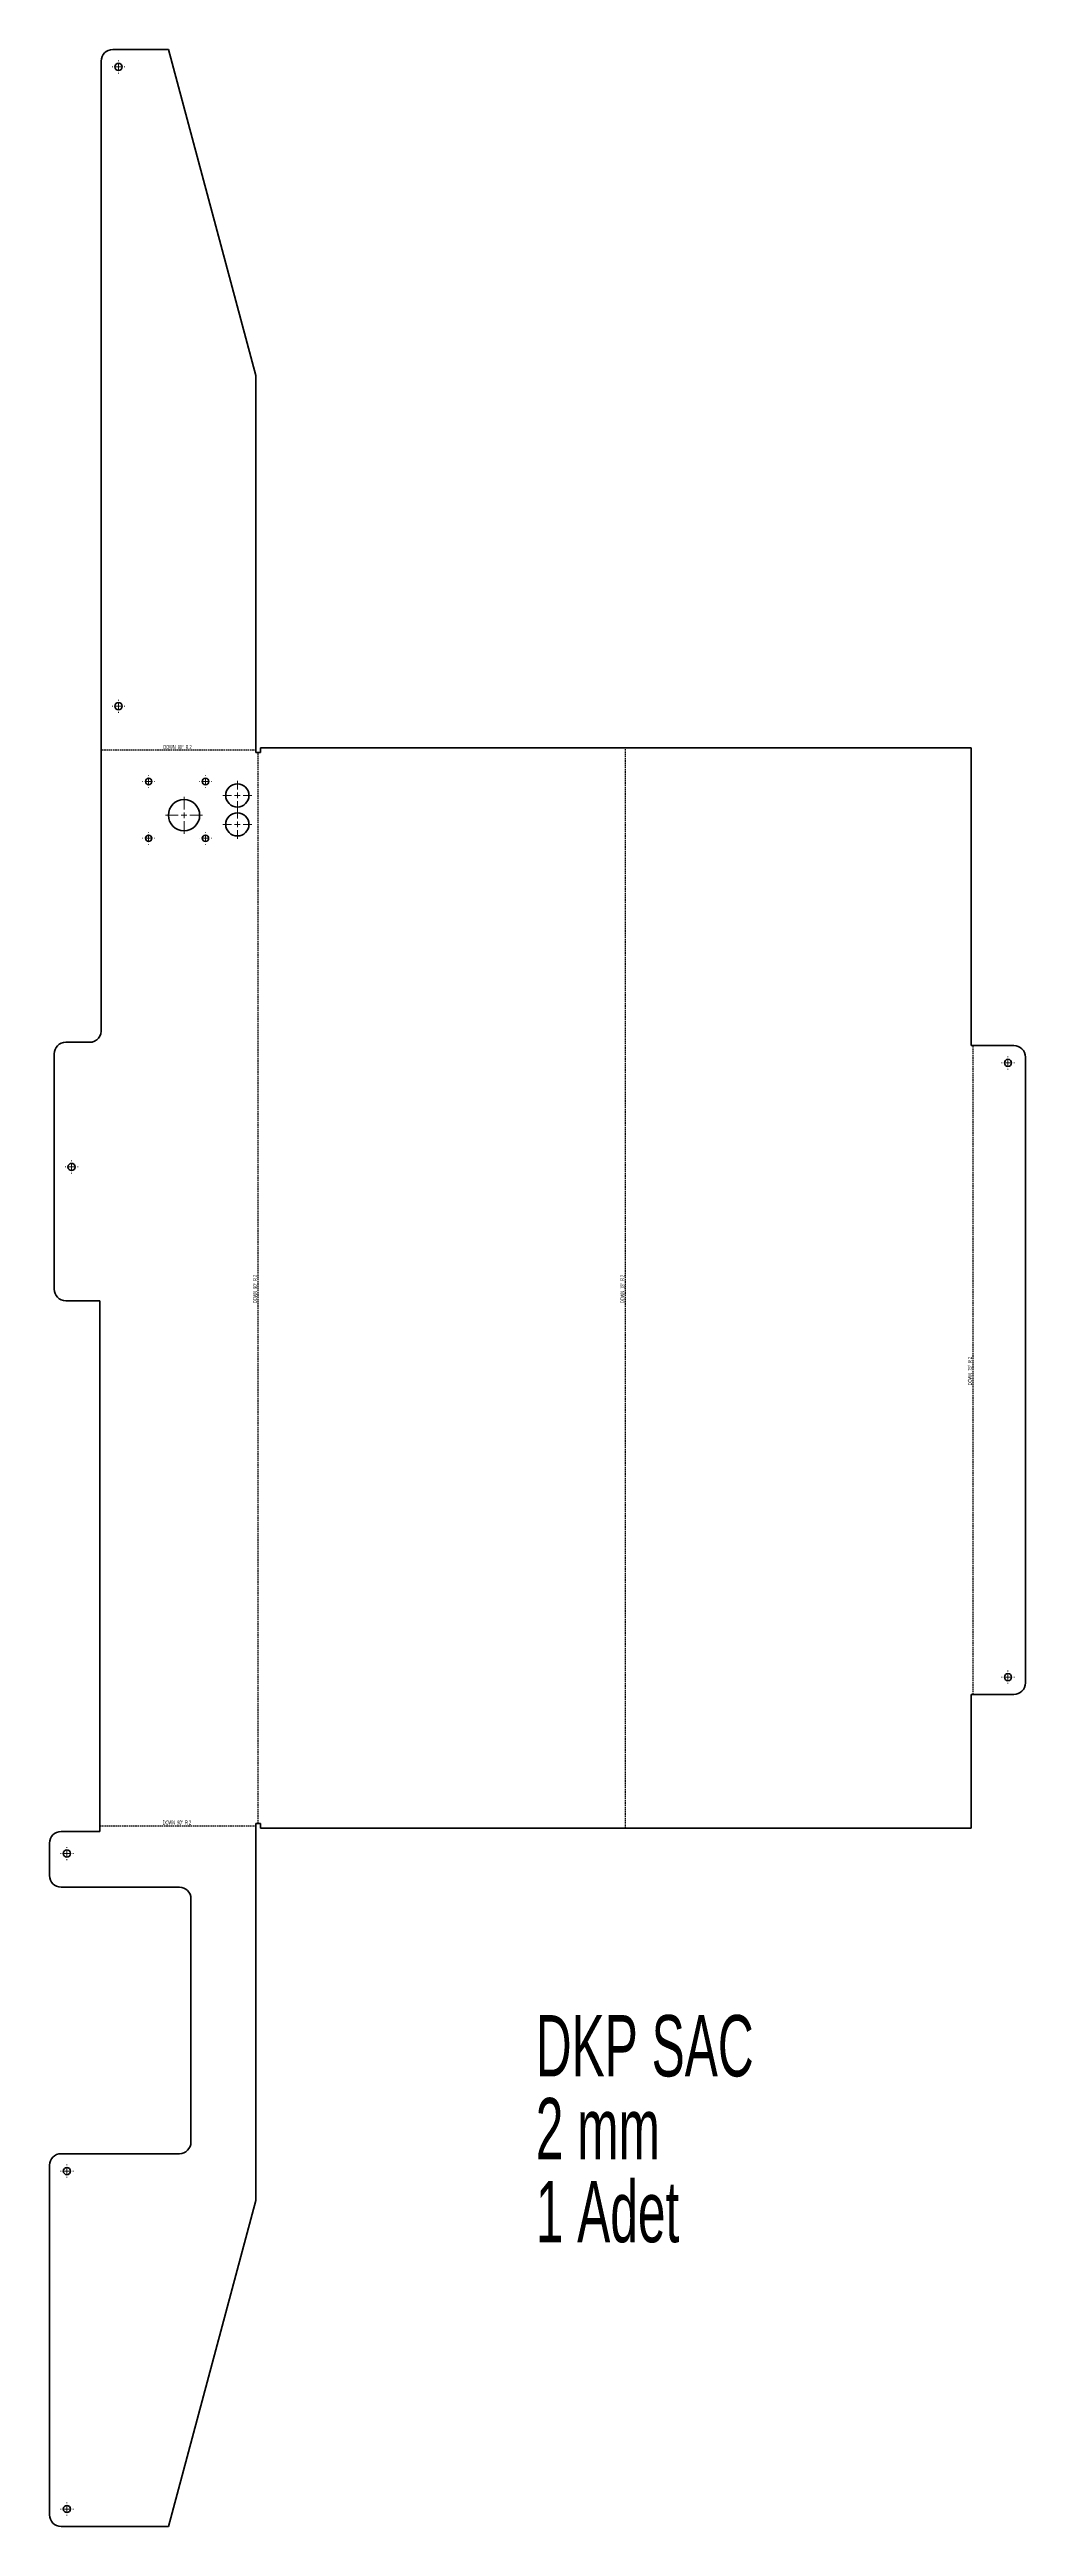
# Model space of a CAD drawing. Header units: millimetres. Extents: x -3093 to -314, y -928 to 1209.
# Drawn here: x -1156 to -314, y -928 to 1209 of the extents above; entities that cross this region are included whole.
import ezdxf

# ---------------------------------------------------------------- set-up
doc = ezdxf.new("R2010")
doc.units = ezdxf.units.MM
doc.linetypes.add('HIDDEN', pattern=[1.905, 1.27, -0.635])
doc.styles.add('SLDTEXTSTYLE0', font='TXT', dxfattribs={"width": 0.5675})
doc.styles.add('SLDTEXTSTYLE1', font='TXT', dxfattribs={"width": 0.605})

# ---------------------------------------------------------------- blocks, each defined once
blk = doc.blocks.new('SW_CENTERMARKSYMBOL_0')
at = {"color": 0, "linetype": 'Continuous', "lineweight": 18}
for p, q in [((-5, 0), (-5.6, 0)), ((0, 0), (-2.5, 0)), ((0, 5), (0, 5.6)), ((0, 0), (0, 2.5)), ((0, 0), (0, -2.5)), ((0, 0), (2.5, 0)), ((5, 0), (5.6, 0)), ((0, -5), (0, -5.6))]:
    blk.add_line(p, q, dxfattribs=at)
blk = doc.blocks.new('SW_CENTERMARKSYMBOL_1')
at = {"color": 0, "linetype": 'Continuous', "lineweight": 18}
for p, q in [((-5, 0), (-5.6, 0)), ((0, 0), (-2.5, 0)), ((0, 5), (0, 5.6)), ((0, 0), (0, 2.5)), ((0, 0), (0, -2.5)), ((0, 0), (2.5, 0)), ((5, 0), (5.6, 0)), ((0, -5), (0, -5.6))]:
    blk.add_line(p, q, dxfattribs=at)
blk = doc.blocks.new('SW_CENTERMARKSYMBOL_2')
at = {"color": 0, "linetype": 'Continuous', "lineweight": 18}
for p, q in [((-5, 0), (-5.6, 0)), ((0, 0), (-2.5, 0)), ((0, 5), (0, 5.6)), ((0, 0), (0, 2.5)), ((0, 0), (0, -2.5)), ((0, 0), (2.5, 0)), ((5, 0), (5.6, 0)), ((0, -5), (0, -5.6))]:
    blk.add_line(p, q, dxfattribs=at)
blk = doc.blocks.new('SW_CENTERMARKSYMBOL_3')
at = {"color": 0, "linetype": 'Continuous', "lineweight": 18}
for p, q in [((-5, 0), (-5.6, 0)), ((0, 0), (-2.5, 0)), ((0, 5), (0, 5.6)), ((0, 0), (0, 2.5)), ((0, 0), (0, -2.5)), ((0, 0), (2.5, 0)), ((5, 0), (5.6, 0)), ((0, -5), (0, -5.6))]:
    blk.add_line(p, q, dxfattribs=at)
blk = doc.blocks.new('SW_CENTERMARKSYMBOL_4')
at = {"color": 0, "linetype": 'Continuous', "lineweight": 18}
for p, q in [((-5, 0), (-5.6, 0)), ((0, 0), (-2.5, 0)), ((0, 5), (0, 5.6)), ((0, 0), (0, 2.5)), ((0, 0), (0, -2.5)), ((0, 0), (2.5, 0)), ((5, 0), (5.6, 0)), ((0, -5), (0, -5.6))]:
    blk.add_line(p, q, dxfattribs=at)
blk = doc.blocks.new('SW_CENTERMARKSYMBOL_5')
at = {"color": 0, "linetype": 'Continuous', "lineweight": 18}
for p, q in [((-5, 0), (-5.6, 0)), ((0, 0), (-2.5, 0)), ((0, 5), (0, 5.6)), ((0, 0), (0, 2.5)), ((0, 0), (0, -2.5)), ((0, 0), (2.5, 0)), ((5, 0), (5.6, 0)), ((0, -5), (0, -5.6))]:
    blk.add_line(p, q, dxfattribs=at)
blk = doc.blocks.new('SW_CENTERMARKSYMBOL_6')
at = {"color": 0, "linetype": 'Continuous', "lineweight": 18}
for p, q in [((-5, 0), (-5.6, 0)), ((0, 0), (-2.5, 0)), ((0, 5), (0, 5.6)), ((0, 0), (0, 2.5)), ((0, 0), (0, -2.5)), ((0, 0), (2.5, 0)), ((5, 0), (5.6, 0)), ((0, -5), (0, -5.6))]:
    blk.add_line(p, q, dxfattribs=at)
blk = doc.blocks.new('SW_CENTERMARKSYMBOL_7')
at = {"color": 0, "linetype": 'Continuous', "lineweight": 18}
for p, q in [((-5, 0), (-12.5, 0)), ((0, 0), (-2.5, 0)), ((0, 5), (0, 12.5)), ((0, 0), (0, 2.5)), ((0, 0), (0, -2.5)), ((0, 0), (2.5, 0)), ((5, 0), (12.5, 0)), ((0, -5), (0, -12.5))]:
    blk.add_line(p, q, dxfattribs=at)
blk = doc.blocks.new('SW_CENTERMARKSYMBOL_8')
at = {"color": 0, "linetype": 'Continuous', "lineweight": 18}
for p, q in [((-5, 0), (-16, 0)), ((0, 0), (-2.5, 0)), ((0, 5), (0, 16)), ((0, 0), (0, 2.5)), ((0, 0), (0, -2.5)), ((0, 0), (2.5, 0)), ((5, 0), (16, 0)), ((0, -5), (0, -16))]:
    blk.add_line(p, q, dxfattribs=at)
blk = doc.blocks.new('SW_CENTERMARKSYMBOL_9')
at = {"color": 0, "linetype": 'Continuous', "lineweight": 18}
for p, q in [((-5, 0), (-5.25, 0)), ((0, 0), (-2.5, 0)), ((0, 5), (0, 5.25)), ((0, 0), (0, 2.5)), ((0, 0), (0, -2.5)), ((0, 0), (2.5, 0)), ((5, 0), (5.25, 0)), ((0, -5), (0, -5.25))]:
    blk.add_line(p, q, dxfattribs=at)
blk = doc.blocks.new('SW_CENTERMARKSYMBOL_10')
at = {"color": 0, "linetype": 'Continuous', "lineweight": 18}
for p, q in [((-5, 0), (-12.5, 0)), ((0, 0), (-2.5, 0)), ((0, 5), (0, 12.5)), ((0, 0), (0, 2.5)), ((0, 0), (0, -2.5)), ((0, 0), (2.5, 0)), ((5, 0), (12.5, 0)), ((0, -5), (0, -12.5))]:
    blk.add_line(p, q, dxfattribs=at)
blk = doc.blocks.new('SW_CENTERMARKSYMBOL_11')
at = {"color": 0, "linetype": 'Continuous', "lineweight": 18}
for p, q in [((-5, 0), (-5.25, 0)), ((0, 0), (-2.5, 0)), ((0, 5), (0, 5.25)), ((0, 0), (0, 2.5)), ((0, 0), (0, -2.5)), ((0, 0), (2.5, 0)), ((5, 0), (5.25, 0)), ((0, -5), (0, -5.25))]:
    blk.add_line(p, q, dxfattribs=at)
blk = doc.blocks.new('SW_CENTERMARKSYMBOL_12')
at = {"color": 0, "linetype": 'Continuous', "lineweight": 18}
for p, q in [((-5, 0), (-5.3, 0)), ((0, 0), (-2.5, 0)), ((0, 5), (0, 5.3)), ((0, 0), (0, 2.5)), ((0, 0), (0, -2.5)), ((0, 0), (2.5, 0)), ((5, 0), (5.3, 0)), ((0, -5), (0, -5.3))]:
    blk.add_line(p, q, dxfattribs=at)
blk = doc.blocks.new('SW_CENTERMARKSYMBOL_13')
at = {"color": 0, "linetype": 'Continuous', "lineweight": 18}
for p, q in [((-5, 0), (-5.25, 0)), ((0, 0), (-2.5, 0)), ((0, 5), (0, 5.25)), ((0, 0), (0, 2.5)), ((0, 0), (0, -2.5)), ((0, 0), (2.5, 0)), ((5, 0), (5.25, 0)), ((0, -5), (0, -5.25))]:
    blk.add_line(p, q, dxfattribs=at)
blk = doc.blocks.new('SW_CENTERMARKSYMBOL_14')
at = {"color": 0, "linetype": 'Continuous', "lineweight": 18}
for p, q in [((-5, 0), (-5.6, 0)), ((0, 0), (-2.5, 0)), ((0, 5), (0, 5.6)), ((0, 0), (0, 2.5)), ((0, 0), (0, -2.5)), ((0, 0), (2.5, 0)), ((5, 0), (5.6, 0)), ((0, -5), (0, -5.6))]:
    blk.add_line(p, q, dxfattribs=at)

msp = doc.modelspace()

# ---------------------------------------------------------------- linework, layer by layer
at = {"color": 7, "linetype": 'Continuous', "lineweight": 35}
for p, q in [((-1111.2, 1199.5), (-1111.2, 364.5)), ((-1053, 1209.5), (-1101.2, 1209.5)), ((-977.7, 928.3), (-1053, 1209.5)), ((-977.7, 602.9), (-977.7, 928.3)), ((-977.7, 602.9), (-973.7, 602.9)), ((-973.7, 602.9), (-973.7, 606.9)), ((-360.8, 606.9), (-973.7, 606.9)), ((-360.8, 350.1), (-360.8, 606.9)), ((-1151.7, 342.9), (-1151.7, 139.9)), ((-1121.1, 352.9), (-1141.7, 352.9)), ((-324, 350.1), (-360.8, 350.1)), ((-314, -199.9), (-314, 340.1)), ((-1112.2, 129.9), (-1141.7, 129.9)), ((-1112.2, 129.9), (-1112.2, -328.1)), ((-360.8, -209.9), (-324, -209.9)), ((-360.8, -325.1), (-360.8, -209.9)), ((-1155.7, -338.1), (-1155.7, -366.1)), ((-1145.7, -328.1), (-1112.2, -328.1)), ((-973.7, -321.1), (-977.7, -321.1)), ((-977.7, -646.6), (-977.7, -321.1)), ((-973.7, -325.1), (-973.7, -321.1)), ((-973.7, -325.1), (-360.8, -325.1)), ((-1043.7, -376.1), (-1145.7, -376.1)), ((-1033.7, -596.1), (-1033.7, -386.1)), ((-1155.7, -616.1), (-1155.7, -917.7)), ((-1145.7, -606.1), (-1043.7, -606.1)), ((-1053, -927.7), (-977.7, -646.6)), ((-1145.7, -927.7), (-1053, -927.7))]:
    msp.add_line(p, q, dxfattribs=at)
at = {"color": 7, "linetype": 'HIDDEN'}
for p, q in [((-977.7, 604.9), (-1111.2, 604.9)), ((-975.7, -321.1), (-975.7, 602.9)), ((-658.8, -325.1), (-658.8, 606.9)), ((-359.1, -209.9), (-359.1, 350.1)), ((-1112.2, -323.1), (-977.7, -323.1))]:
    msp.add_line(p, q, dxfattribs=at)
at = {"color": 7, "linetype": 'Continuous', "lineweight": 35}
for centre, radius in [((-1096.2, 1194.5), 3.1), ((-1096.2, 642.9), 3.1), ((-1070.2, 577.9), 2.75), ((-1021.2, 577.9), 2.8), ((-1039.7, 548.8), 13.5), ((-993.7, 565.9), 10), ((-993.7, 540.9), 10), ((-1070.2, 528.9), 2.75), ((-1021.2, 528.9), 2.75), ((-329, 335.1), 3.1), ((-1136.7, 245.3), 3.1), ((-329, -194.9), 3.1), ((-1140.7, -347.1), 3.1), ((-1140.7, -621.1), 3.1), ((-1140.7, -912.7), 3.1)]:
    msp.add_circle(centre, radius, dxfattribs=at)
for centre, start, end in [((-1101.2, 1199.5), 90, 180), ((-1121, 362.9), 269.5322, 9.3901), ((-1141.7, 342.9), 90, 180), ((-324, 340.1), 0, 90), ((-1141.7, 139.9), 180, 270), ((-324, -199.9), 270, 0), ((-1145.7, -338.1), 90, 180), ((-1145.7, -366.1), 180, 270), ((-1043.7, -386.1), 0, 90), ((-1043.7, -596.1), 270, 0), ((-1145.7, -616.1), 90, 180), ((-1145.7, -917.7), 180, 270)]:
    msp.add_arc(centre, 10, start, end, dxfattribs=at)

# ---------------------------------------------------------------- block references
at = {"color": 7, "linetype": 'Continuous', "lineweight": 0}
for name, p in [('SW_CENTERMARKSYMBOL_6', (-1096.2, 1194.5)), ('SW_CENTERMARKSYMBOL_5', (-1096.2, 642.9)), ('SW_CENTERMARKSYMBOL_13', (-1070.2, 577.9)), ('SW_CENTERMARKSYMBOL_12', (-1021.2, 577.9)), ('SW_CENTERMARKSYMBOL_10', (-993.7, 565.9)), ('SW_CENTERMARKSYMBOL_8', (-1039.7, 548.8)), ('SW_CENTERMARKSYMBOL_7', (-993.7, 540.9)), ('SW_CENTERMARKSYMBOL_9', (-1070.2, 528.9)), ('SW_CENTERMARKSYMBOL_11', (-1021.2, 528.9)), ('SW_CENTERMARKSYMBOL_1', (-329, 335.1)), ('SW_CENTERMARKSYMBOL_14', (-1136.7, 245.3)), ('SW_CENTERMARKSYMBOL_0', (-329, -194.9)), ('SW_CENTERMARKSYMBOL_4', (-1140.7, -347.1)), ('SW_CENTERMARKSYMBOL_2', (-1140.7, -621.1)), ('SW_CENTERMARKSYMBOL_3', (-1140.7, -912.7))]:
    msp.add_blockref(name, p, dxfattribs=at)

# ---------------------------------------------------------------- texts
for s, insert, char_height, attachment_point, style in [('DOWN  90°  R 2', (-1045.3, 609.4), 3.5, 2, 'SLDTEXTSTYLE0'), ('DOWN  90°  R 2', (-1045.8, -318.6), 3.5, 2, 'SLDTEXTSTYLE0'), ('DKP SAC', (-736.3, -486.5), 52.92, 1, 'SLDTEXTSTYLE1'), ('2 mm', (-736.3, -558), 52.92, 1, 'SLDTEXTSTYLE1'), ('1 Adet', (-736.3, -629.6), 52.92, 1, 'SLDTEXTSTYLE1')]:
    msp.add_mtext(s, dxfattribs=dict(at, insert=insert, char_height=char_height, attachment_point=attachment_point, style=style))
at = {"color": 7, "linetype": 'Continuous', "lineweight": 0, "char_height": 3.5, "attachment_point": 2, "rotation": 90, "style": 'SLDTEXTSTYLE0'}
for s, insert in [('DOWN  90°  R 2', (-980.2, 140)), ('DOWN  15°  R 2', (-663.4, 140)), ('DOWN  75°  R 2', (-363.6, 69.2))]:
    msp.add_mtext(s, dxfattribs=dict(at, insert=insert))

doc.saveas('drawing.dxf')
